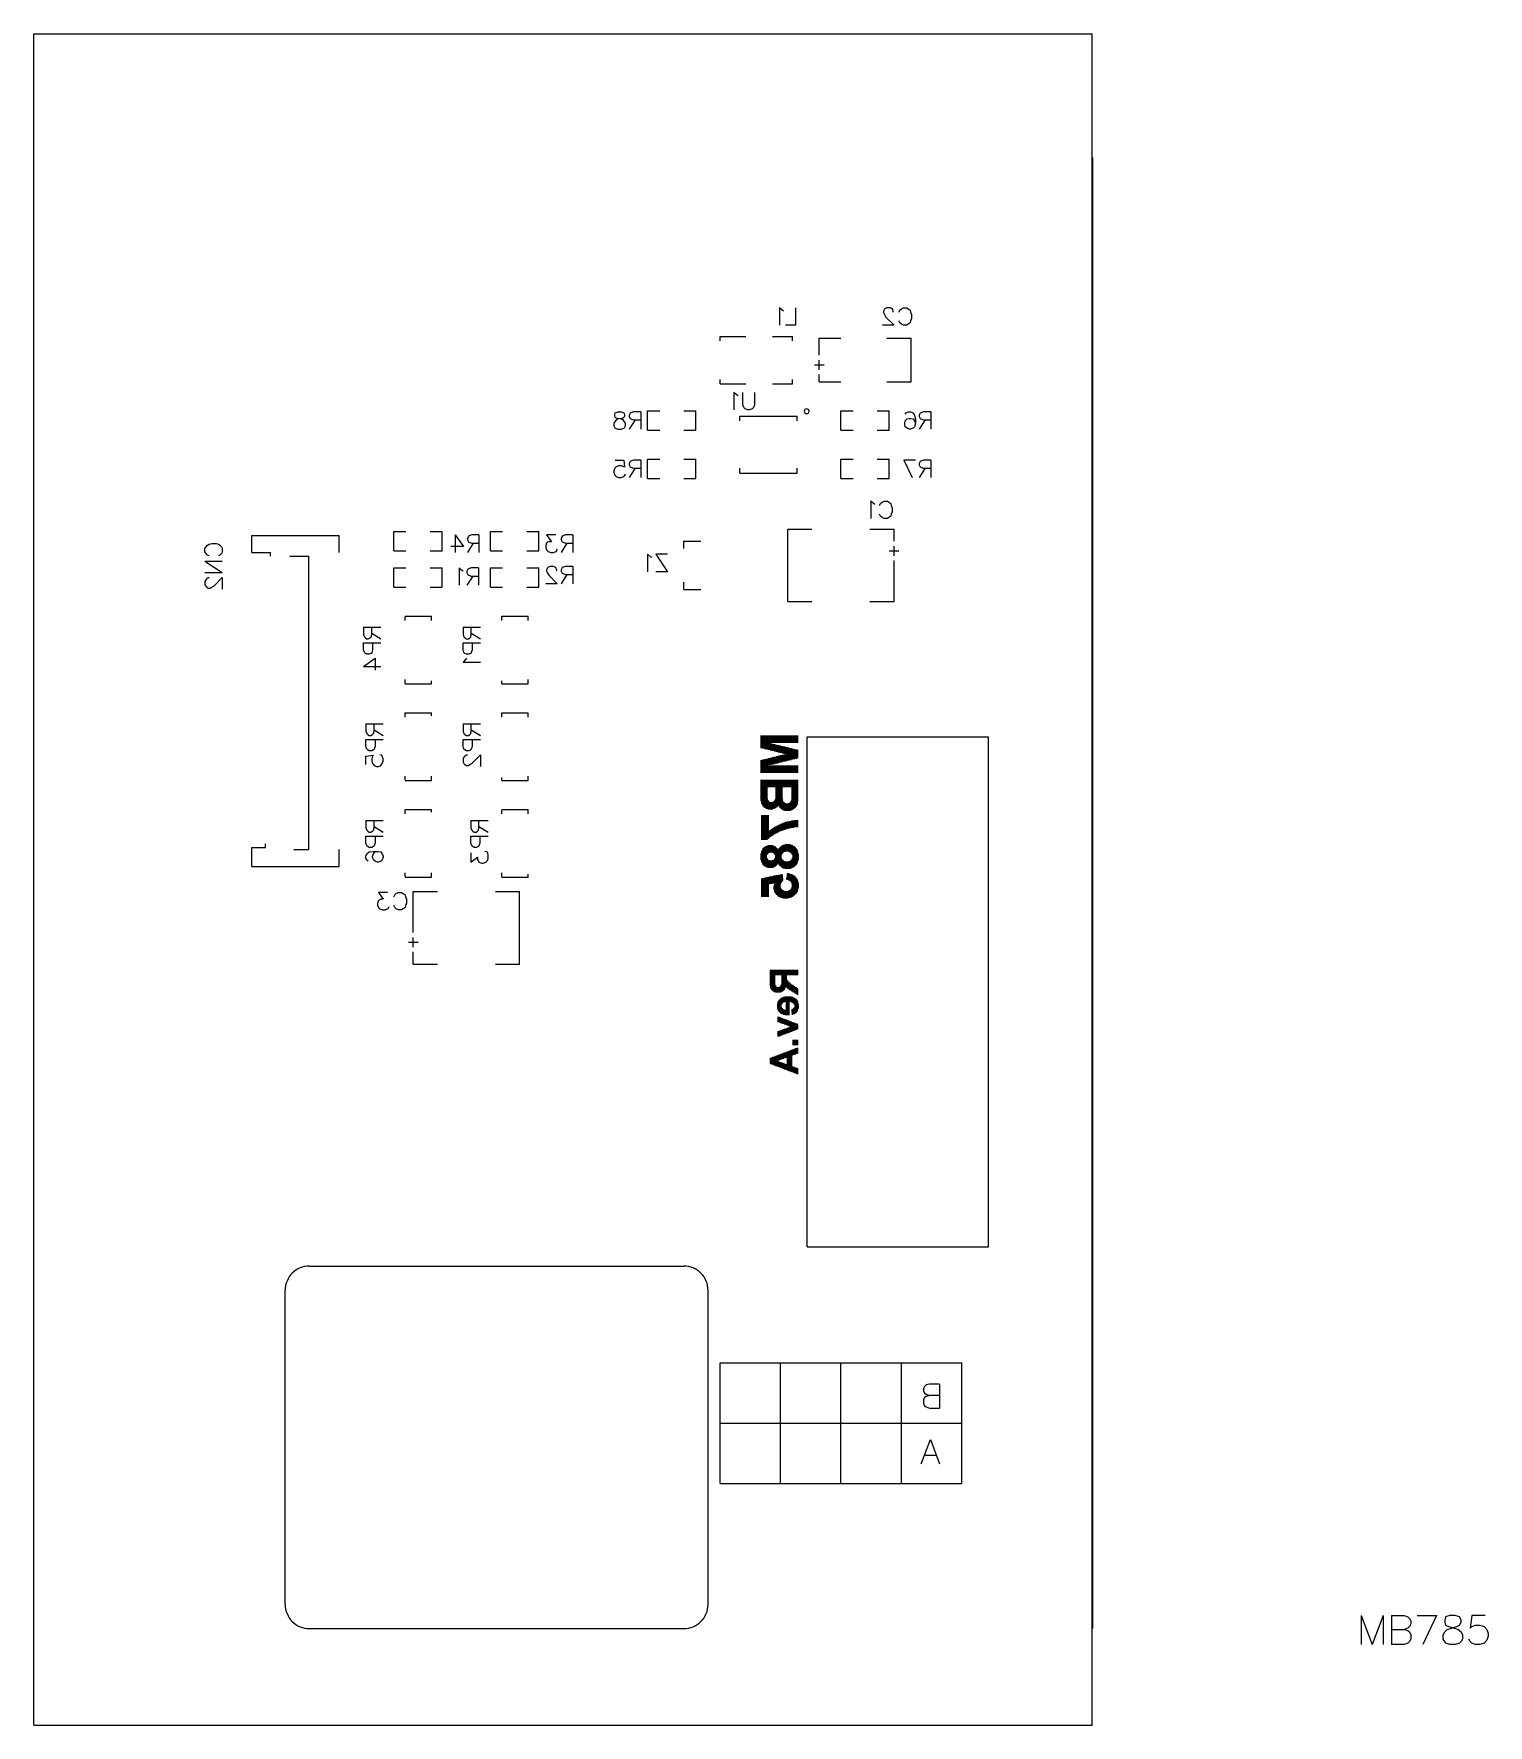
# Model space of a CAD drawing. Extents: x -5.25 to -2.24, y -1.75 to 1.75.
import ezdxf

# ---------------------------------------------------------------- set-up
doc = ezdxf.new("R2010")
doc.units = 0
doc.layers.add('gbo', color=1, linetype='CONTINUOUS')
doc.layers.add('gm1', color=3, linetype='CONTINUOUS')

msp = doc.modelspace()

# ---------------------------------------------------------------- linework, layer by layer
at = {"layer": 'gbo', "color": 1}
for points in [[(-5.246, 1.748), (-3.056, 1.748)], [(-5.246, 1.748), (-3.056, 1.748)], [(-5.246, -1.752), (-5.246, 1.748)], [(-3.056, -1.752), (-3.056, 1.748)], [(-3.056, -1.752), (-3.056, 1.748)], [(-3.056, -1.752), (-3.056, 1.553)], [(-3.055, -1.552), (-3.055, 1.492)], [(-3.695, 1.174), (-3.698, 1.176), (-3.703, 1.181), (-3.703, 1.145)], [(-3.67, 1.181), (-3.67, 1.145), (-3.691, 1.145)], [(-3.468, 1.172), (-3.468, 1.174), (-3.469, 1.178), (-3.471, 1.179), (-3.474, 1.181), (-3.481, 1.181), (-3.485, 1.179), (-3.486, 1.178), (-3.488, 1.174), (-3.488, 1.171), (-3.486, 1.167), (-3.483, 1.162), (-3.466, 1.145), (-3.49, 1.145)], [(-3.456, 1.172), (-3.454, 1.176), (-3.451, 1.179), (-3.447, 1.181), (-3.44, 1.181), (-3.437, 1.179), (-3.433, 1.176), (-3.432, 1.172), (-3.43, 1.167), (-3.43, 1.159), (-3.432, 1.154), (-3.433, 1.15), (-3.437, 1.147), (-3.44, 1.145), (-3.447, 1.145), (-3.451, 1.147), (-3.454, 1.15), (-3.456, 1.154)], [(-3.826, 1.122), (-3.773, 1.122)], [(-3.826, 1.113), (-3.826, 1.122)], [(-3.718, 1.122), (-3.676, 1.122)], [(-3.676, 1.113), (-3.676, 1.122)], [(-3.621, 1.083), (-3.621, 1.118)], [(-3.621, 1.118), (-3.576, 1.118)], [(-3.481, 1.118), (-3.431, 1.118)], [(-3.431, 1.028), (-3.431, 1.118)], [(-3.631, 1.063), (-3.611, 1.063)], [(-3.621, 1.053), (-3.621, 1.073)], [(-3.826, 1.024), (-3.826, 1.033)], [(-3.826, 1.024), (-3.773, 1.024)], [(-3.718, 1.024), (-3.676, 1.024)], [(-3.676, 1.024), (-3.676, 1.033)], [(-3.621, 1.028), (-3.621, 1.043)], [(-3.621, 1.028), (-3.576, 1.028)], [(-3.481, 1.028), (-3.431, 1.028)], [(-3.789, 0.999), (-3.792, 1.001), (-3.798, 1.006), (-3.798, 0.97)], [(-3.755, 1.006), (-3.755, 0.98), (-3.757, 0.975), (-3.76, 0.972), (-3.765, 0.97), (-3.769, 0.97), (-3.774, 0.972), (-3.777, 0.975), (-3.779, 0.98), (-3.779, 1.006)], [(-4.031, 0.966), (-4.025, 0.964), (-4.024, 0.961), (-4.024, 0.957), (-4.025, 0.954), (-4.029, 0.952), (-4.036, 0.951), (-4.041, 0.949), (-4.044, 0.945), (-4.046, 0.942), (-4.046, 0.937), (-4.044, 0.933), (-4.043, 0.932), (-4.037, 0.93), (-4.031, 0.93), (-4.025, 0.932), (-4.024, 0.933), (-4.022, 0.937), (-4.022, 0.942), (-4.024, 0.945), (-4.027, 0.949), (-4.032, 0.951), (-4.039, 0.952), (-4.043, 0.954), (-4.044, 0.957), (-4.044, 0.961), (-4.043, 0.964), (-4.037, 0.966), (-4.031, 0.966)], [(-3.99, 0.966), (-4.005, 0.966), (-4.011, 0.964), (-4.012, 0.963), (-4.014, 0.959), (-4.014, 0.956), (-4.012, 0.952), (-4.011, 0.951), (-4.005, 0.949), (-3.99, 0.949)], [(-4.002, 0.949), (-4.014, 0.93)], [(-3.99, 0.966), (-3.99, 0.93)], [(-3.976, 0.968), (-3.951, 0.968)], [(-3.976, 0.928), (-3.976, 0.968)], [(-3.901, 0.928), (-3.876, 0.928), (-3.876, 0.968)], [(-3.901, 0.968), (-3.876, 0.968)], [(-3.785, 0.947), (-3.785, 0.957), (-3.667, 0.957)], [(-3.667, 0.947), (-3.667, 0.957)], [(-3.576, 0.968), (-3.551, 0.968)], [(-3.576, 0.928), (-3.576, 0.968)], [(-3.501, 0.928), (-3.476, 0.928), (-3.476, 0.968)], [(-3.501, 0.968), (-3.476, 0.968)], [(-3.443, 0.961), (-3.441, 0.964), (-3.436, 0.966), (-3.432, 0.966), (-3.427, 0.964), (-3.424, 0.959), (-3.422, 0.951), (-3.422, 0.942), (-3.424, 0.935), (-3.427, 0.932), (-3.432, 0.93), (-3.434, 0.93), (-3.439, 0.932), (-3.443, 0.935), (-3.444, 0.94), (-3.444, 0.942), (-3.443, 0.947), (-3.439, 0.951), (-3.434, 0.952), (-3.432, 0.952), (-3.427, 0.951), (-3.424, 0.947), (-3.422, 0.942)], [(-3.39, 0.966), (-3.405, 0.966), (-3.411, 0.964), (-3.412, 0.963), (-3.414, 0.959), (-3.414, 0.956), (-3.412, 0.952), (-3.411, 0.951), (-3.405, 0.949), (-3.39, 0.949)], [(-3.402, 0.949), (-3.414, 0.93)], [(-3.39, 0.966), (-3.39, 0.93)], [(-3.976, 0.928), (-3.951, 0.928)], [(-3.576, 0.928), (-3.551, 0.928)], [(-4.043, 0.866), (-4.025, 0.866), (-4.024, 0.851), (-4.025, 0.852), (-4.031, 0.854), (-4.036, 0.854), (-4.041, 0.852), (-4.044, 0.849), (-4.046, 0.844), (-4.046, 0.84), (-4.044, 0.835), (-4.041, 0.832), (-4.036, 0.83), (-4.031, 0.83), (-4.025, 0.832), (-4.024, 0.833), (-4.022, 0.837)], [(-3.99, 0.866), (-4.005, 0.866), (-4.011, 0.864), (-4.012, 0.863), (-4.014, 0.859), (-4.014, 0.856), (-4.012, 0.852), (-4.011, 0.851), (-4.005, 0.849), (-3.99, 0.849)], [(-4.002, 0.849), (-4.014, 0.83)], [(-3.99, 0.866), (-3.99, 0.83)], [(-3.976, 0.828), (-3.976, 0.868), (-3.951, 0.868)], [(-3.901, 0.868), (-3.876, 0.868)], [(-3.876, 0.828), (-3.876, 0.868)], [(-3.785, 0.839), (-3.785, 0.849)], [(-3.667, 0.839), (-3.667, 0.849)], [(-3.576, 0.868), (-3.551, 0.868)], [(-3.576, 0.828), (-3.576, 0.868)], [(-3.501, 0.828), (-3.476, 0.828), (-3.476, 0.868)], [(-3.501, 0.868), (-3.476, 0.868)], [(-3.446, 0.866), (-3.429, 0.83)], [(-3.422, 0.866), (-3.446, 0.866)], [(-3.39, 0.866), (-3.405, 0.866), (-3.411, 0.864), (-3.412, 0.863), (-3.414, 0.859), (-3.414, 0.856), (-3.412, 0.852), (-3.411, 0.851), (-3.405, 0.849), (-3.39, 0.849)], [(-3.402, 0.849), (-3.414, 0.83)], [(-3.39, 0.866), (-3.39, 0.83)], [(-3.976, 0.828), (-3.951, 0.828)], [(-3.901, 0.828), (-3.876, 0.828)], [(-3.785, 0.839), (-3.667, 0.839)], [(-3.576, 0.828), (-3.551, 0.828)], [(-3.506, 0.774), (-3.509, 0.776), (-3.514, 0.781), (-3.514, 0.745)], [(-3.496, 0.772), (-3.494, 0.776), (-3.491, 0.779), (-3.487, 0.781), (-3.48, 0.781), (-3.477, 0.779), (-3.473, 0.776), (-3.472, 0.772), (-3.47, 0.767), (-3.47, 0.759), (-3.472, 0.754), (-3.473, 0.75), (-3.477, 0.747), (-3.48, 0.745), (-3.487, 0.745), (-3.491, 0.747), (-3.494, 0.75), (-3.496, 0.754)], [(-4.795, 0.675), (-4.795, 0.71), (-4.614, 0.71)], [(-4.614, 0.675), (-4.614, 0.71)], [(-4.501, 0.718), (-4.476, 0.718)], [(-4.501, 0.678), (-4.501, 0.718)], [(-4.426, 0.678), (-4.401, 0.678), (-4.401, 0.718)], [(-4.426, 0.718), (-4.401, 0.718)], [(-4.374, 0.711), (-4.357, 0.687), (-4.383, 0.687)], [(-4.374, 0.711), (-4.374, 0.675)], [(-4.325, 0.711), (-4.34, 0.711), (-4.346, 0.709), (-4.347, 0.708), (-4.349, 0.704), (-4.349, 0.701), (-4.347, 0.697), (-4.346, 0.696), (-4.34, 0.694), (-4.325, 0.694)], [(-4.325, 0.711), (-4.325, 0.675)], [(-4.301, 0.678), (-4.301, 0.718), (-4.276, 0.718)], [(-4.226, 0.718), (-4.201, 0.718)], [(-4.201, 0.678), (-4.201, 0.718)], [(-4.166, 0.711), (-4.185, 0.711), (-4.175, 0.697), (-4.18, 0.697), (-4.183, 0.696), (-4.185, 0.694), (-4.187, 0.689), (-4.187, 0.685), (-4.185, 0.68), (-4.182, 0.677), (-4.176, 0.675), (-4.171, 0.675), (-4.166, 0.677), (-4.164, 0.678), (-4.163, 0.682)], [(-4.131, 0.711), (-4.146, 0.711), (-4.151, 0.709), (-4.153, 0.708), (-4.155, 0.704), (-4.155, 0.701), (-4.153, 0.697), (-4.151, 0.696), (-4.146, 0.694), (-4.131, 0.694)], [(-4.131, 0.711), (-4.131, 0.675)], [(-3.686, 0.723), (-3.636, 0.723)], [(-3.686, 0.573), (-3.686, 0.723)], [(-3.516, 0.723), (-3.466, 0.723)], [(-3.476, 0.723), (-3.466, 0.723)], [(-3.466, 0.698), (-3.466, 0.723)], [(-4.883, 0.668), (-4.887, 0.669), (-4.89, 0.673), (-4.892, 0.676), (-4.892, 0.683), (-4.89, 0.686), (-4.887, 0.69), (-4.883, 0.692), (-4.878, 0.693), (-4.869, 0.693), (-4.864, 0.692), (-4.861, 0.69), (-4.857, 0.686), (-4.856, 0.683), (-4.856, 0.676), (-4.857, 0.673), (-4.861, 0.669), (-4.864, 0.668)], [(-4.795, 0.675), (-4.756, 0.675)], [(-4.756, 0.667), (-4.756, 0.675)], [(-4.716, 0.667), (-4.677, 0.667)], [(-4.708, 0.06), (-4.677, 0.06), (-4.677, 0.068), (-4.677, 0.092), (-4.677, 0.667)], [(-4.501, 0.678), (-4.476, 0.678)], [(-4.337, 0.694), (-4.349, 0.675)], [(-4.301, 0.678), (-4.276, 0.678)], [(-4.226, 0.678), (-4.201, 0.678)], [(-4.143, 0.694), (-4.155, 0.675)], [(-3.967, 0.664), (-3.97, 0.666), (-3.976, 0.671), (-3.976, 0.635)], [(-3.959, 0.671), (-3.935, 0.635)], [(-3.935, 0.671), (-3.959, 0.671)], [(-3.901, 0.698), (-3.866, 0.698)], [(-3.901, 0.683), (-3.901, 0.698)], [(-3.476, 0.678), (-3.456, 0.678)], [(-3.466, 0.668), (-3.466, 0.688)], [(-4.892, 0.657), (-4.856, 0.657)], [(-4.892, 0.657), (-4.856, 0.633)], [(-4.892, 0.633), (-4.856, 0.633)], [(-4.501, 0.603), (-4.501, 0.643), (-4.476, 0.643)], [(-4.426, 0.643), (-4.401, 0.643)], [(-4.401, 0.603), (-4.401, 0.643)], [(-4.358, 0.636), (-4.361, 0.638), (-4.366, 0.643), (-4.366, 0.607)], [(-4.326, 0.643), (-4.341, 0.643), (-4.346, 0.641), (-4.348, 0.64), (-4.35, 0.636), (-4.35, 0.633), (-4.348, 0.629), (-4.346, 0.628), (-4.341, 0.626), (-4.326, 0.626)], [(-4.326, 0.643), (-4.326, 0.607)], [(-4.301, 0.643), (-4.276, 0.643)], [(-4.301, 0.603), (-4.301, 0.643)], [(-4.226, 0.603), (-4.201, 0.603), (-4.201, 0.643)], [(-4.226, 0.643), (-4.201, 0.643)], [(-4.164, 0.637), (-4.164, 0.639), (-4.166, 0.643), (-4.168, 0.644), (-4.171, 0.646), (-4.178, 0.646), (-4.182, 0.644), (-4.183, 0.643), (-4.185, 0.639), (-4.185, 0.636), (-4.183, 0.632), (-4.18, 0.627), (-4.163, 0.61), (-4.187, 0.61)], [(-4.131, 0.646), (-4.146, 0.646), (-4.151, 0.644), (-4.153, 0.643), (-4.155, 0.639), (-4.155, 0.636), (-4.153, 0.632), (-4.151, 0.631), (-4.146, 0.629), (-4.131, 0.629)], [(-4.131, 0.646), (-4.131, 0.61)], [(-3.935, 0.635), (-3.959, 0.635)], [(-3.466, 0.573), (-3.466, 0.658)], [(-4.883, 0.622), (-4.885, 0.622), (-4.888, 0.62), (-4.89, 0.618), (-4.892, 0.615), (-4.892, 0.608), (-4.89, 0.605), (-4.888, 0.603), (-4.885, 0.601), (-4.881, 0.601), (-4.878, 0.603), (-4.873, 0.606), (-4.856, 0.623), (-4.856, 0.599)], [(-4.501, 0.603), (-4.476, 0.603)], [(-4.426, 0.603), (-4.401, 0.603)], [(-4.338, 0.626), (-4.35, 0.607)], [(-4.301, 0.603), (-4.276, 0.603)], [(-4.143, 0.629), (-4.155, 0.61)], [(-3.901, 0.598), (-3.901, 0.613)], [(-3.901, 0.598), (-3.866, 0.598)], [(-3.686, 0.573), (-3.636, 0.573)], [(-3.516, 0.573), (-3.466, 0.573)], [(-4.478, 0.543), (-4.423, 0.543)], [(-4.478, 0.534), (-4.478, 0.542)], [(-4.423, 0.534), (-4.423, 0.543)], [(-4.278, 0.534), (-4.278, 0.543), (-4.223, 0.543)], [(-4.223, 0.534), (-4.223, 0.542)], [(-4.564, 0.52), (-4.528, 0.52)], [(-4.564, 0.52), (-4.564, 0.505), (-4.562, 0.5), (-4.56, 0.498), (-4.557, 0.496), (-4.554, 0.496), (-4.55, 0.498), (-4.548, 0.5), (-4.547, 0.505), (-4.547, 0.52)], [(-4.547, 0.508), (-4.528, 0.496)], [(-4.358, 0.52), (-4.322, 0.52)], [(-4.358, 0.52), (-4.358, 0.505), (-4.356, 0.5), (-4.354, 0.498), (-4.351, 0.496), (-4.347, 0.496), (-4.344, 0.498), (-4.342, 0.5), (-4.341, 0.505), (-4.341, 0.52)], [(-4.341, 0.508), (-4.322, 0.496)], [(-4.545, 0.488), (-4.545, 0.473), (-4.547, 0.468), (-4.548, 0.466), (-4.552, 0.464), (-4.557, 0.464), (-4.56, 0.466), (-4.562, 0.468), (-4.564, 0.473), (-4.564, 0.488), (-4.528, 0.488)], [(-4.564, 0.439), (-4.54, 0.456), (-4.54, 0.431)], [(-4.339, 0.488), (-4.339, 0.473), (-4.341, 0.468), (-4.342, 0.466), (-4.346, 0.464), (-4.351, 0.464), (-4.354, 0.466), (-4.356, 0.468), (-4.358, 0.473), (-4.358, 0.488), (-4.322, 0.488)], [(-4.351, 0.456), (-4.353, 0.453), (-4.358, 0.448), (-4.322, 0.448)], [(-4.564, 0.439), (-4.528, 0.439)], [(-4.478, 0.403), (-4.478, 0.412)], [(-4.478, 0.403), (-4.423, 0.403), (-4.423, 0.409)], [(-4.278, 0.403), (-4.278, 0.409)], [(-4.278, 0.403), (-4.223, 0.403)], [(-4.223, 0.403), (-4.223, 0.412)], [(-4.559, 0.32), (-4.523, 0.32)], [(-4.559, 0.32), (-4.559, 0.305), (-4.557, 0.3), (-4.555, 0.298), (-4.552, 0.296), (-4.549, 0.296), (-4.545, 0.298), (-4.543, 0.3), (-4.542, 0.305), (-4.542, 0.32)], [(-4.478, 0.334), (-4.478, 0.343), (-4.423, 0.343)], [(-4.423, 0.337), (-4.423, 0.343)], [(-4.358, 0.32), (-4.322, 0.32)], [(-4.358, 0.32), (-4.358, 0.305), (-4.356, 0.3), (-4.354, 0.298), (-4.351, 0.296), (-4.347, 0.296), (-4.344, 0.298), (-4.342, 0.3), (-4.341, 0.305), (-4.341, 0.32)], [(-4.278, 0.343), (-4.223, 0.343)], [(-4.278, 0.334), (-4.278, 0.343)], [(-4.223, 0.334), (-4.223, 0.342)], [(-4.54, 0.288), (-4.54, 0.273), (-4.542, 0.268), (-4.543, 0.266), (-4.547, 0.264), (-4.552, 0.264), (-4.555, 0.266), (-4.557, 0.268), (-4.559, 0.273), (-4.559, 0.288), (-4.523, 0.288)], [(-4.542, 0.308), (-4.523, 0.296)], [(-4.339, 0.288), (-4.339, 0.273), (-4.341, 0.268), (-4.342, 0.266), (-4.346, 0.264), (-4.351, 0.264), (-4.354, 0.266), (-4.356, 0.268), (-4.358, 0.273), (-4.358, 0.288), (-4.322, 0.288)], [(-4.341, 0.308), (-4.322, 0.296)], [(-3.741, 0.27), (-3.741, 0.296)], [(-3.74, 0.27), (-3.74, 0.296)], [(-3.739, 0.27), (-3.739, 0.296)], [(-3.738, 0.27), (-3.738, 0.296)], [(-3.737, 0.269), (-3.737, 0.296)], [(-3.736, 0.269), (-3.736, 0.296)], [(-3.735, 0.269), (-3.735, 0.296)], [(-3.734, 0.269), (-3.734, 0.296)], [(-3.733, 0.268), (-3.733, 0.296)], [(-3.732, 0.268), (-3.732, 0.296)], [(-3.731, 0.268), (-3.731, 0.296)], [(-3.73, 0.268), (-3.73, 0.296)], [(-3.729, 0.267), (-3.729, 0.296)], [(-3.728, 0.267), (-3.728, 0.296)], [(-3.727, 0.267), (-3.727, 0.296)], [(-3.726, 0.267), (-3.726, 0.296)], [(-3.725, 0.281), (-3.725, 0.296)], [(-3.725, 0.266), (-3.725, 0.28)], [(-3.724, 0.281), (-3.724, 0.296)], [(-3.724, 0.266), (-3.724, 0.28)], [(-3.723, 0.281), (-3.723, 0.296)], [(-3.723, 0.266), (-3.723, 0.28)], [(-3.722, 0.281), (-3.722, 0.296)], [(-3.722, 0.266), (-3.722, 0.28)], [(-3.721, 0.281), (-3.721, 0.296)], [(-3.721, 0.265), (-3.721, 0.28)], [(-3.72, 0.281), (-3.72, 0.296)], [(-3.719, 0.281), (-3.719, 0.296)], [(-3.718, 0.281), (-3.718, 0.296)], [(-3.717, 0.281), (-3.717, 0.296)], [(-3.716, 0.281), (-3.716, 0.296)], [(-3.715, 0.281), (-3.715, 0.296)], [(-3.714, 0.281), (-3.714, 0.296)], [(-3.713, 0.281), (-3.713, 0.296)], [(-3.712, 0.281), (-3.712, 0.296)], [(-3.711, 0.281), (-3.711, 0.296)], [(-3.71, 0.281), (-3.71, 0.296)], [(-3.709, 0.281), (-3.709, 0.296)], [(-3.708, 0.281), (-3.708, 0.296)], [(-3.707, 0.281), (-3.707, 0.296)], [(-3.706, 0.281), (-3.706, 0.296)], [(-3.705, 0.281), (-3.705, 0.296)], [(-3.704, 0.281), (-3.704, 0.296)], [(-3.703, 0.281), (-3.703, 0.296)], [(-3.702, 0.281), (-3.702, 0.296)], [(-3.701, 0.281), (-3.701, 0.296)], [(-3.7, 0.281), (-3.7, 0.296)], [(-3.699, 0.281), (-3.699, 0.296)], [(-3.698, 0.281), (-3.698, 0.296)], [(-3.697, 0.281), (-3.697, 0.296)], [(-3.696, 0.281), (-3.696, 0.296)], [(-3.695, 0.281), (-3.695, 0.296)], [(-3.694, 0.281), (-3.694, 0.296)], [(-3.693, 0.281), (-3.693, 0.296)], [(-3.692, 0.281), (-3.692, 0.296)], [(-3.691, 0.281), (-3.691, 0.296)], [(-3.69, 0.281), (-3.69, 0.296)], [(-3.689, 0.281), (-3.689, 0.296)], [(-3.688, 0.281), (-3.688, 0.296)], [(-3.687, 0.281), (-3.687, 0.296)], [(-3.686, 0.281), (-3.686, 0.296)], [(-3.685, 0.281), (-3.685, 0.296)], [(-3.684, 0.281), (-3.684, 0.296)], [(-3.683, 0.281), (-3.683, 0.296)], [(-3.682, 0.281), (-3.682, 0.296)], [(-3.681, 0.281), (-3.681, 0.296)], [(-3.68, 0.281), (-3.68, 0.296)], [(-3.679, 0.281), (-3.679, 0.296)], [(-3.678, 0.281), (-3.678, 0.296)], [(-3.677, 0.281), (-3.677, 0.296)], [(-3.676, 0.281), (-3.676, 0.296)], [(-3.675, 0.281), (-3.675, 0.296)], [(-3.674, 0.281), (-3.674, 0.296)], [(-3.673, 0.281), (-3.673, 0.296)], [(-3.672, 0.281), (-3.672, 0.296)], [(-3.671, 0.281), (-3.671, 0.296)], [(-3.67, 0.281), (-3.67, 0.296)], [(-3.669, 0.281), (-3.669, 0.296)], [(-3.668, 0.281), (-3.668, 0.296)], [(-3.667, 0.281), (-3.667, 0.296)], [(-3.666, 0.281), (-3.666, 0.296)], [(-3.665, 0.281), (-3.665, 0.296)], [(-3.646, 0.293), (-3.271, 0.293)], [(-3.646, -0.762), (-3.646, 0.293)], [(-3.271, -0.762), (-3.271, 0.293)], [(-4.559, 0.236), (-4.559, 0.253), (-4.543, 0.255), (-4.545, 0.253), (-4.547, 0.248), (-4.547, 0.243), (-4.545, 0.238), (-4.542, 0.234), (-4.537, 0.232), (-4.533, 0.232), (-4.528, 0.234), (-4.525, 0.238), (-4.523, 0.243), (-4.523, 0.248), (-4.525, 0.253), (-4.526, 0.255), (-4.53, 0.256)], [(-4.349, 0.255), (-4.351, 0.255), (-4.354, 0.253), (-4.356, 0.251), (-4.358, 0.248), (-4.358, 0.241), (-4.356, 0.238), (-4.354, 0.236), (-4.351, 0.234), (-4.347, 0.234), (-4.344, 0.236), (-4.339, 0.239), (-4.322, 0.256), (-4.322, 0.232)], [(-3.737, 0.219), (-3.737, 0.246)], [(-3.736, 0.219), (-3.736, 0.246)], [(-3.735, 0.219), (-3.735, 0.246)], [(-3.734, 0.219), (-3.734, 0.246)], [(-3.733, 0.219), (-3.733, 0.247)], [(-3.732, 0.219), (-3.732, 0.247)], [(-3.731, 0.219), (-3.731, 0.247)], [(-3.73, 0.219), (-3.73, 0.247)], [(-3.729, 0.219), (-3.729, 0.248)], [(-3.728, 0.219), (-3.728, 0.248)], [(-3.727, 0.219), (-3.727, 0.248)], [(-3.726, 0.219), (-3.726, 0.248)], [(-3.725, 0.235), (-3.725, 0.249)], [(-3.724, 0.235), (-3.724, 0.249)], [(-3.723, 0.235), (-3.723, 0.249)], [(-3.722, 0.235), (-3.722, 0.249)], [(-3.721, 0.235), (-3.721, 0.25)], [(-3.72, 0.265), (-3.72, 0.279)], [(-3.72, 0.236), (-3.72, 0.25)], [(-3.719, 0.265), (-3.719, 0.279)], [(-3.719, 0.236), (-3.719, 0.25)], [(-3.718, 0.265), (-3.718, 0.279)], [(-3.718, 0.236), (-3.718, 0.25)], [(-3.717, 0.264), (-3.717, 0.279)], [(-3.717, 0.236), (-3.717, 0.251)], [(-3.716, 0.264), (-3.716, 0.278)], [(-3.716, 0.237), (-3.716, 0.251)], [(-3.715, 0.264), (-3.715, 0.278)], [(-3.715, 0.237), (-3.715, 0.251)], [(-3.714, 0.264), (-3.714, 0.278)], [(-3.714, 0.237), (-3.714, 0.251)], [(-3.713, 0.263), (-3.713, 0.278)], [(-3.713, 0.237), (-3.713, 0.252)], [(-3.712, 0.263), (-3.712, 0.277)], [(-3.712, 0.238), (-3.712, 0.252)], [(-3.711, 0.263), (-3.711, 0.277)], [(-3.711, 0.238), (-3.711, 0.252)], [(-3.71, 0.263), (-3.71, 0.277)], [(-3.71, 0.238), (-3.71, 0.252)], [(-3.709, 0.262), (-3.709, 0.277)], [(-3.709, 0.238), (-3.709, 0.253)], [(-3.708, 0.262), (-3.708, 0.276)], [(-3.708, 0.239), (-3.708, 0.253)], [(-3.707, 0.262), (-3.707, 0.276)], [(-3.707, 0.239), (-3.707, 0.253)], [(-3.706, 0.262), (-3.706, 0.276)], [(-3.706, 0.239), (-3.706, 0.253)], [(-3.705, 0.261), (-3.705, 0.276)], [(-3.705, 0.239), (-3.705, 0.254)], [(-3.704, 0.261), (-3.704, 0.275)], [(-3.704, 0.24), (-3.704, 0.254)], [(-3.703, 0.261), (-3.703, 0.275)], [(-3.703, 0.24), (-3.703, 0.254)], [(-3.702, 0.261), (-3.702, 0.275)], [(-3.702, 0.24), (-3.702, 0.254)], [(-3.701, 0.26), (-3.701, 0.275)], [(-3.701, 0.24), (-3.701, 0.255)], [(-3.7, 0.26), (-3.7, 0.274)], [(-3.7, 0.241), (-3.7, 0.255)], [(-3.699, 0.26), (-3.699, 0.274)], [(-3.699, 0.241), (-3.699, 0.255)], [(-3.698, 0.26), (-3.698, 0.274)], [(-3.698, 0.241), (-3.698, 0.255)], [(-3.697, 0.26), (-3.697, 0.274)], [(-3.697, 0.241), (-3.697, 0.255)], [(-3.696, 0.259), (-3.696, 0.273)], [(-3.696, 0.242), (-3.696, 0.256)], [(-3.695, 0.259), (-3.695, 0.273)], [(-3.695, 0.242), (-3.695, 0.256)], [(-3.694, 0.259), (-3.694, 0.273)], [(-3.694, 0.242), (-3.694, 0.256)], [(-3.693, 0.259), (-3.693, 0.273)], [(-3.693, 0.242), (-3.693, 0.256)], [(-3.692, 0.258), (-3.692, 0.273)], [(-3.692, 0.242), (-3.692, 0.257)], [(-3.691, 0.258), (-3.691, 0.272)], [(-3.691, 0.243), (-3.691, 0.257)], [(-3.69, 0.258), (-3.69, 0.272)], [(-3.69, 0.243), (-3.69, 0.257)], [(-3.689, 0.258), (-3.689, 0.272)], [(-3.689, 0.243), (-3.689, 0.257)], [(-3.688, 0.243), (-3.688, 0.272)], [(-3.687, 0.244), (-3.687, 0.271)], [(-3.686, 0.244), (-3.686, 0.271)], [(-3.685, 0.244), (-3.685, 0.271)], [(-3.684, 0.244), (-3.684, 0.271)], [(-3.683, 0.245), (-3.683, 0.27)], [(-3.682, 0.245), (-3.682, 0.27)], [(-3.681, 0.245), (-3.681, 0.27)], [(-3.68, 0.245), (-3.68, 0.27)], [(-3.679, 0.246), (-3.679, 0.269)], [(-3.678, 0.246), (-3.678, 0.269)], [(-3.677, 0.246), (-3.677, 0.269)], [(-3.676, 0.246), (-3.676, 0.269)], [(-3.675, 0.247), (-3.675, 0.268)], [(-3.674, 0.247), (-3.674, 0.268)], [(-3.673, 0.247), (-3.673, 0.268)], [(-3.672, 0.247), (-3.672, 0.268)], [(-3.671, 0.248), (-3.671, 0.267)], [(-3.67, 0.248), (-3.67, 0.267)], [(-3.669, 0.248), (-3.669, 0.267)], [(-3.668, 0.248), (-3.668, 0.267)], [(-3.667, 0.249), (-3.667, 0.266)], [(-3.666, 0.249), (-3.666, 0.266)], [(-3.665, 0.249), (-3.665, 0.266)], [(-4.478, 0.204), (-4.478, 0.212)], [(-4.423, 0.203), (-4.423, 0.212)], [(-4.278, 0.203), (-4.223, 0.203), (-4.223, 0.212)], [(-3.741, 0.219), (-3.741, 0.245)], [(-3.74, 0.219), (-3.74, 0.245)], [(-3.739, 0.219), (-3.739, 0.245)], [(-3.738, 0.219), (-3.738, 0.245)], [(-3.725, 0.219), (-3.725, 0.234)], [(-3.724, 0.219), (-3.724, 0.234)], [(-3.723, 0.219), (-3.723, 0.234)], [(-3.722, 0.219), (-3.722, 0.234)], [(-3.721, 0.219), (-3.721, 0.234)], [(-3.72, 0.219), (-3.72, 0.234)], [(-3.719, 0.219), (-3.719, 0.234)], [(-3.718, 0.219), (-3.718, 0.234)], [(-3.717, 0.219), (-3.717, 0.234)], [(-3.716, 0.219), (-3.716, 0.234)], [(-3.715, 0.219), (-3.715, 0.234)], [(-3.714, 0.219), (-3.714, 0.234)], [(-3.713, 0.219), (-3.713, 0.234)], [(-3.712, 0.219), (-3.712, 0.234)], [(-3.711, 0.219), (-3.711, 0.234)], [(-3.71, 0.219), (-3.71, 0.234)], [(-3.709, 0.219), (-3.709, 0.234)], [(-3.708, 0.219), (-3.708, 0.234)], [(-3.707, 0.219), (-3.707, 0.234)], [(-3.706, 0.219), (-3.706, 0.234)], [(-3.705, 0.219), (-3.705, 0.234)], [(-3.704, 0.219), (-3.704, 0.234)], [(-3.703, 0.219), (-3.703, 0.234)], [(-3.702, 0.219), (-3.702, 0.234)], [(-3.701, 0.219), (-3.701, 0.234)], [(-3.7, 0.219), (-3.7, 0.234)], [(-3.699, 0.219), (-3.699, 0.234)], [(-3.698, 0.219), (-3.698, 0.234)], [(-3.697, 0.219), (-3.697, 0.234)], [(-3.696, 0.219), (-3.696, 0.234)], [(-3.695, 0.219), (-3.695, 0.234)], [(-3.694, 0.219), (-3.694, 0.234)], [(-3.693, 0.219), (-3.693, 0.234)], [(-3.692, 0.219), (-3.692, 0.234)], [(-3.691, 0.219), (-3.691, 0.234)], [(-3.69, 0.219), (-3.69, 0.234)], [(-3.689, 0.219), (-3.689, 0.234)], [(-3.688, 0.219), (-3.688, 0.234)], [(-3.687, 0.219), (-3.687, 0.234)], [(-3.686, 0.219), (-3.686, 0.234)], [(-3.685, 0.219), (-3.685, 0.234)], [(-3.684, 0.219), (-3.684, 0.234)], [(-3.683, 0.219), (-3.683, 0.234)], [(-3.682, 0.219), (-3.682, 0.234)], [(-3.681, 0.219), (-3.681, 0.234)], [(-3.68, 0.219), (-3.68, 0.234)], [(-3.679, 0.219), (-3.679, 0.234)], [(-3.678, 0.219), (-3.678, 0.234)], [(-3.677, 0.219), (-3.677, 0.234)], [(-3.676, 0.219), (-3.676, 0.234)], [(-3.675, 0.219), (-3.675, 0.234)], [(-3.674, 0.219), (-3.674, 0.234)], [(-3.673, 0.219), (-3.673, 0.234)], [(-3.672, 0.219), (-3.672, 0.234)], [(-3.671, 0.219), (-3.671, 0.234)], [(-3.67, 0.219), (-3.67, 0.234)], [(-3.669, 0.219), (-3.669, 0.234)], [(-3.668, 0.219), (-3.668, 0.234)], [(-3.667, 0.219), (-3.667, 0.234)], [(-3.666, 0.219), (-3.666, 0.234)], [(-3.665, 0.219), (-3.665, 0.234)], [(-4.478, 0.203), (-4.423, 0.203)], [(-4.278, 0.203), (-4.278, 0.209)], [(-3.741, 0.161), (-3.741, 0.204)], [(-3.74, 0.156), (-3.74, 0.204)], [(-3.739, 0.154), (-3.739, 0.204)], [(-3.738, 0.152), (-3.738, 0.204)], [(-3.737, 0.151), (-3.737, 0.204)], [(-3.736, 0.149), (-3.736, 0.204)], [(-3.735, 0.148), (-3.735, 0.204)], [(-3.734, 0.147), (-3.734, 0.204)], [(-3.733, 0.147), (-3.733, 0.204)], [(-3.732, 0.146), (-3.732, 0.204)], [(-3.731, 0.145), (-3.731, 0.204)], [(-3.73, 0.145), (-3.73, 0.204)], [(-3.729, 0.144), (-3.729, 0.204)], [(-3.728, 0.189), (-3.728, 0.204)], [(-3.727, 0.189), (-3.727, 0.204)], [(-3.726, 0.189), (-3.726, 0.204)], [(-3.725, 0.189), (-3.725, 0.204)], [(-3.724, 0.189), (-3.724, 0.204)], [(-3.723, 0.189), (-3.723, 0.204)], [(-3.722, 0.189), (-3.722, 0.204)], [(-3.721, 0.189), (-3.721, 0.204)], [(-3.72, 0.189), (-3.72, 0.204)], [(-3.719, 0.189), (-3.719, 0.204)], [(-3.718, 0.189), (-3.718, 0.204)], [(-3.717, 0.189), (-3.717, 0.204)], [(-3.716, 0.189), (-3.716, 0.204)], [(-3.715, 0.189), (-3.715, 0.204)], [(-3.714, 0.189), (-3.714, 0.204)], [(-3.713, 0.189), (-3.713, 0.204)], [(-3.712, 0.189), (-3.712, 0.204)], [(-3.711, 0.189), (-3.711, 0.204)], [(-3.71, 0.147), (-3.71, 0.204)], [(-3.709, 0.148), (-3.709, 0.204)], [(-3.708, 0.149), (-3.708, 0.204)], [(-3.707, 0.15), (-3.707, 0.204)], [(-3.706, 0.152), (-3.706, 0.204)], [(-3.705, 0.153), (-3.705, 0.204)], [(-3.704, 0.151), (-3.704, 0.204)], [(-3.703, 0.149), (-3.703, 0.204)], [(-3.702, 0.147), (-3.702, 0.204)], [(-3.701, 0.146), (-3.701, 0.204)], [(-3.7, 0.145), (-3.7, 0.204)], [(-3.699, 0.144), (-3.699, 0.204)], [(-3.698, 0.143), (-3.698, 0.204)], [(-3.697, 0.189), (-3.697, 0.204)], [(-3.696, 0.189), (-3.696, 0.204)], [(-3.695, 0.189), (-3.695, 0.204)], [(-3.694, 0.189), (-3.694, 0.204)], [(-3.693, 0.189), (-3.693, 0.204)], [(-3.692, 0.189), (-3.692, 0.204)], [(-3.691, 0.189), (-3.691, 0.204)], [(-3.69, 0.189), (-3.69, 0.204)], [(-3.689, 0.189), (-3.689, 0.204)], [(-3.688, 0.189), (-3.688, 0.204)], [(-3.687, 0.189), (-3.687, 0.204)], [(-3.686, 0.189), (-3.686, 0.204)], [(-3.685, 0.189), (-3.685, 0.204)], [(-3.684, 0.189), (-3.684, 0.204)], [(-3.683, 0.189), (-3.683, 0.204)], [(-3.682, 0.189), (-3.682, 0.204)], [(-3.681, 0.189), (-3.681, 0.204)], [(-3.68, 0.189), (-3.68, 0.204)], [(-3.679, 0.189), (-3.679, 0.204)], [(-3.678, 0.189), (-3.678, 0.204)], [(-3.677, 0.142), (-3.677, 0.204)], [(-3.676, 0.143), (-3.676, 0.204)], [(-3.675, 0.143), (-3.675, 0.204)], [(-3.674, 0.144), (-3.674, 0.204)], [(-3.673, 0.145), (-3.673, 0.204)], [(-3.672, 0.145), (-3.672, 0.204)], [(-3.671, 0.146), (-3.671, 0.204)], [(-3.67, 0.147), (-3.67, 0.204)], [(-3.669, 0.149), (-3.669, 0.204)], [(-3.668, 0.15), (-3.668, 0.204)], [(-3.667, 0.152), (-3.667, 0.204)], [(-3.666, 0.154), (-3.666, 0.204)], [(-3.665, 0.16), (-3.665, 0.204)], [(-4.478, 0.134), (-4.478, 0.143), (-4.423, 0.143)], [(-4.423, 0.137), (-4.423, 0.143)], [(-4.278, 0.143), (-4.223, 0.143)], [(-4.278, 0.134), (-4.278, 0.142)], [(-4.223, 0.134), (-4.223, 0.143)], [(-3.728, 0.144), (-3.728, 0.165)], [(-3.727, 0.144), (-3.727, 0.162)], [(-3.726, 0.143), (-3.726, 0.161)], [(-3.725, 0.143), (-3.725, 0.16)], [(-3.724, 0.143), (-3.724, 0.159)], [(-3.723, 0.143), (-3.723, 0.159)], [(-3.722, 0.143), (-3.722, 0.158)], [(-3.721, 0.143), (-3.721, 0.158)], [(-3.72, 0.143), (-3.72, 0.158)], [(-3.719, 0.143), (-3.719, 0.158)], [(-3.718, 0.143), (-3.718, 0.158)], [(-3.717, 0.144), (-3.717, 0.158)], [(-3.716, 0.144), (-3.716, 0.159)], [(-3.715, 0.144), (-3.715, 0.159)], [(-3.714, 0.145), (-3.714, 0.16)], [(-3.713, 0.145), (-3.713, 0.161)], [(-3.712, 0.146), (-3.712, 0.163)], [(-3.711, 0.146), (-3.711, 0.165)], [(-3.697, 0.143), (-3.697, 0.165)], [(-3.696, 0.142), (-3.696, 0.161)], [(-3.695, 0.142), (-3.695, 0.159)], [(-3.694, 0.141), (-3.694, 0.158)], [(-3.693, 0.141), (-3.693, 0.157)], [(-3.692, 0.141), (-3.692, 0.156)], [(-3.691, 0.14), (-3.691, 0.156)], [(-3.69, 0.14), (-3.69, 0.155)], [(-3.689, 0.14), (-3.689, 0.155)], [(-3.688, 0.14), (-3.688, 0.155)], [(-3.687, 0.14), (-3.687, 0.155)], [(-3.686, 0.14), (-3.686, 0.155)], [(-3.685, 0.14), (-3.685, 0.155)], [(-3.684, 0.14), (-3.684, 0.155)], [(-3.683, 0.14), (-3.683, 0.156)], [(-3.682, 0.14), (-3.682, 0.156)], [(-3.681, 0.141), (-3.681, 0.157)], [(-3.68, 0.141), (-3.68, 0.158)], [(-3.679, 0.141), (-3.679, 0.16)], [(-3.678, 0.142), (-3.678, 0.163)], [(-4.559, 0.12), (-4.523, 0.12)], [(-4.559, 0.12), (-4.559, 0.105), (-4.557, 0.1), (-4.555, 0.098), (-4.552, 0.096), (-4.549, 0.096), (-4.545, 0.098), (-4.543, 0.1), (-4.542, 0.105), (-4.542, 0.12)], [(-4.542, 0.108), (-4.523, 0.096)], [(-4.342, 0.12), (-4.306, 0.12)], [(-4.342, 0.12), (-4.342, 0.105), (-4.34, 0.1), (-4.338, 0.098), (-4.335, 0.096), (-4.331, 0.096), (-4.328, 0.098), (-4.326, 0.1), (-4.325, 0.105), (-4.325, 0.12)], [(-4.325, 0.108), (-4.306, 0.096)], [(-3.74, 0.08), (-3.74, 0.131)], [(-3.739, 0.08), (-3.739, 0.131)], [(-3.738, 0.08), (-3.738, 0.131)], [(-3.737, 0.08), (-3.737, 0.131)], [(-3.736, 0.08), (-3.736, 0.131)], [(-3.735, 0.08), (-3.735, 0.131)], [(-3.734, 0.08), (-3.734, 0.131)], [(-3.733, 0.08), (-3.733, 0.131)], [(-3.732, 0.08), (-3.732, 0.131)], [(-3.731, 0.08), (-3.731, 0.131)], [(-3.73, 0.08), (-3.73, 0.131)], [(-3.729, 0.081), (-3.729, 0.131)], [(-3.728, 0.081), (-3.728, 0.131)], [(-3.727, 0.082), (-3.727, 0.131)], [(-3.726, 0.083), (-3.726, 0.131)], [(-3.713, 0.092), (-3.713, 0.106)], [(-3.712, 0.093), (-3.712, 0.107)], [(-3.711, 0.093), (-3.711, 0.107)], [(-3.71, 0.094), (-3.71, 0.108)], [(-3.709, 0.094), (-3.709, 0.108)], [(-3.708, 0.095), (-3.708, 0.109)], [(-3.707, 0.095), (-3.707, 0.109)], [(-3.706, 0.096), (-3.706, 0.11)], [(-3.705, 0.096), (-3.705, 0.11)], [(-3.704, 0.097), (-3.704, 0.111)], [(-3.703, 0.097), (-3.703, 0.111)], [(-3.702, 0.098), (-3.702, 0.112)], [(-3.701, 0.098), (-3.701, 0.112)], [(-3.7, 0.099), (-3.7, 0.113)], [(-3.699, 0.099), (-3.699, 0.113)], [(-3.698, 0.099), (-3.698, 0.114)], [(-3.697, 0.1), (-3.697, 0.114)], [(-3.696, 0.1), (-3.696, 0.114)], [(-3.695, 0.1), (-3.695, 0.115)], [(-3.694, 0.101), (-3.694, 0.115)], [(-3.693, 0.101), (-3.693, 0.115)], [(-3.692, 0.101), (-3.692, 0.116)], [(-3.691, 0.102), (-3.691, 0.116)], [(-3.69, 0.102), (-3.69, 0.117)], [(-3.689, 0.102), (-3.689, 0.117)], [(-3.688, 0.103), (-3.688, 0.117)], [(-3.687, 0.103), (-3.687, 0.117)], [(-3.686, 0.103), (-3.686, 0.118)], [(-3.685, 0.103), (-3.685, 0.118)], [(-3.684, 0.104), (-3.684, 0.118)], [(-3.683, 0.104), (-3.683, 0.118)], [(-3.682, 0.104), (-3.682, 0.119)], [(-3.681, 0.104), (-3.681, 0.119)], [(-3.68, 0.104), (-3.68, 0.119)], [(-3.679, 0.105), (-3.679, 0.119)], [(-3.678, 0.105), (-3.678, 0.12)], [(-3.677, 0.105), (-3.677, 0.12)], [(-3.676, 0.105), (-3.676, 0.12)], [(-3.675, 0.105), (-3.675, 0.12)], [(-3.674, 0.105), (-3.674, 0.12)], [(-3.673, 0.106), (-3.673, 0.12)], [(-3.672, 0.106), (-3.672, 0.12)], [(-3.671, 0.106), (-3.671, 0.121)], [(-3.67, 0.106), (-3.67, 0.121)], [(-3.669, 0.106), (-3.669, 0.121)], [(-3.668, 0.106), (-3.668, 0.121)], [(-3.667, 0.106), (-3.667, 0.121)], [(-3.666, 0.106), (-3.666, 0.121)], [(-3.665, 0.106), (-3.665, 0.121)], [(-4.767, 0.064), (-4.767, 0.072)], [(-4.54, 0.088), (-4.54, 0.073), (-4.542, 0.068), (-4.543, 0.066), (-4.547, 0.064), (-4.552, 0.064), (-4.555, 0.066), (-4.557, 0.068), (-4.559, 0.073), (-4.559, 0.088), (-4.523, 0.088)], [(-4.323, 0.088), (-4.323, 0.073), (-4.325, 0.068), (-4.326, 0.066), (-4.33, 0.064), (-4.335, 0.064), (-4.338, 0.066), (-4.34, 0.068), (-4.342, 0.073), (-4.342, 0.088), (-4.306, 0.088)], [(-3.725, 0.084), (-3.725, 0.097)], [(-3.724, 0.085), (-3.724, 0.098)], [(-3.723, 0.086), (-3.723, 0.099)], [(-3.722, 0.086), (-3.722, 0.1)], [(-3.721, 0.087), (-3.721, 0.101)], [(-3.72, 0.088), (-3.72, 0.101)], [(-3.719, 0.088), (-3.719, 0.102)], [(-3.718, 0.089), (-3.718, 0.103)], [(-3.717, 0.09), (-3.717, 0.103)], [(-3.716, 0.09), (-3.716, 0.104)], [(-3.715, 0.091), (-3.715, 0.105)], [(-3.714, 0.092), (-3.714, 0.105)], [(-3.694, 0.055), (-3.694, 0.07)], [(-3.693, 0.055), (-3.693, 0.07)], [(-3.692, 0.055), (-3.692, 0.07)], [(-3.691, 0.056), (-3.691, 0.071)], [(-3.69, 0.056), (-3.69, 0.071)], [(-3.689, 0.056), (-3.689, 0.071)], [(-3.688, 0.056), (-3.688, 0.071)], [(-3.687, 0.056), (-3.687, 0.071)], [(-3.686, 0.056), (-3.686, 0.071)], [(-3.685, 0.056), (-3.685, 0.071)], [(-3.684, 0.056), (-3.684, 0.071)], [(-3.683, 0.055), (-3.683, 0.071)], [(-3.682, 0.055), (-3.682, 0.071)], [(-3.681, 0.054), (-3.681, 0.07)], [(-3.68, 0.054), (-3.68, 0.07)], [(-3.679, 0.053), (-3.679, 0.07)], [(-3.678, 0.052), (-3.678, 0.07)], [(-4.795, 0.064), (-4.767, 0.064)], [(-4.795, 0.025), (-4.795, 0.064)], [(-4.795, 0.025), (-4.614, 0.025), (-4.614, 0.041), (-4.614, 0.06)], [(-4.554, 0.036), (-4.557, 0.038), (-4.559, 0.043), (-4.559, 0.046), (-4.557, 0.051), (-4.552, 0.055), (-4.543, 0.056), (-4.535, 0.056), (-4.528, 0.055), (-4.525, 0.051), (-4.523, 0.046), (-4.523, 0.044), (-4.525, 0.039), (-4.528, 0.036), (-4.533, 0.034), (-4.535, 0.034), (-4.54, 0.036), (-4.543, 0.039), (-4.545, 0.044), (-4.545, 0.046), (-4.543, 0.051), (-4.54, 0.055), (-4.535, 0.056)], [(-4.342, 0.053), (-4.342, 0.034), (-4.328, 0.044), (-4.328, 0.039), (-4.326, 0.036), (-4.325, 0.034), (-4.319, 0.032), (-4.316, 0.032), (-4.311, 0.034), (-4.307, 0.038), (-4.306, 0.043), (-4.306, 0.048), (-4.307, 0.053), (-4.309, 0.055), (-4.313, 0.056)], [(-3.741, 0.039), (-3.741, 0.052)], [(-3.74, 0.035), (-3.74, 0.056)], [(-3.739, 0.033), (-3.739, 0.058)], [(-3.738, 0.031), (-3.738, 0.06)], [(-3.737, 0.029), (-3.737, 0.062)], [(-3.736, 0.028), (-3.736, 0.063)], [(-3.735, 0.027), (-3.735, 0.064)], [(-3.734, 0.026), (-3.734, 0.065)], [(-3.733, 0.026), (-3.733, 0.065)], [(-3.732, 0.025), (-3.732, 0.066)], [(-3.731, 0.024), (-3.731, 0.067)], [(-3.73, 0.024), (-3.73, 0.067)], [(-3.729, 0.049), (-3.729, 0.068)], [(-3.729, 0.023), (-3.729, 0.042)], [(-3.728, 0.051), (-3.728, 0.068)], [(-3.728, 0.023), (-3.728, 0.04)], [(-3.727, 0.052), (-3.727, 0.068)], [(-3.727, 0.023), (-3.727, 0.039)], [(-3.726, 0.053), (-3.726, 0.069)], [(-3.726, 0.022), (-3.726, 0.038)], [(-3.725, 0.053), (-3.725, 0.069)], [(-3.725, 0.022), (-3.725, 0.038)], [(-3.724, 0.053), (-3.724, 0.069)], [(-3.724, 0.022), (-3.724, 0.037)], [(-3.723, 0.054), (-3.723, 0.069)], [(-3.723, 0.022), (-3.723, 0.037)], [(-3.722, 0.054), (-3.722, 0.069)], [(-3.722, 0.022), (-3.722, 0.037)], [(-3.721, 0.054), (-3.721, 0.069)], [(-3.721, 0.022), (-3.721, 0.037)], [(-3.72, 0.054), (-3.72, 0.069)], [(-3.72, 0.022), (-3.72, 0.037)], [(-3.719, 0.054), (-3.719, 0.069)], [(-3.719, 0.022), (-3.719, 0.037)], [(-3.718, 0.054), (-3.718, 0.069)], [(-3.718, 0.022), (-3.718, 0.037)], [(-3.717, 0.053), (-3.717, 0.068)], [(-3.717, 0.023), (-3.717, 0.038)], [(-3.716, 0.053), (-3.716, 0.068)], [(-3.716, 0.023), (-3.716, 0.038)], [(-3.715, 0.053), (-3.715, 0.068)], [(-3.715, 0.023), (-3.715, 0.038)], [(-3.714, 0.052), (-3.714, 0.067)], [(-3.714, 0.024), (-3.714, 0.039)], [(-3.713, 0.051), (-3.713, 0.067)], [(-3.713, 0.024), (-3.713, 0.04)], [(-3.712, 0.049), (-3.712, 0.066)], [(-3.712, 0.025), (-3.712, 0.042)], [(-3.711, 0.026), (-3.711, 0.065)], [(-3.71, 0.027), (-3.71, 0.064)], [(-3.709, 0.028), (-3.709, 0.063)], [(-3.708, 0.029), (-3.708, 0.062)], [(-3.707, 0.031), (-3.707, 0.06)], [(-3.706, 0.033), (-3.706, 0.058)], [(-3.705, 0.031), (-3.705, 0.06)], [(-3.704, 0.029), (-3.704, 0.062)], [(-3.703, 0.028), (-3.703, 0.063)], [(-3.702, 0.027), (-3.702, 0.064)], [(-3.701, 0.026), (-3.701, 0.065)], [(-3.7, 0.025), (-3.7, 0.066)], [(-3.699, 0.049), (-3.699, 0.067)], [(-3.699, 0.024), (-3.699, 0.042)], [(-3.698, 0.051), (-3.698, 0.068)], [(-3.698, 0.023), (-3.698, 0.04)], [(-3.697, 0.052), (-3.697, 0.068)], [(-3.697, 0.022), (-3.697, 0.039)], [(-3.696, 0.053), (-3.696, 0.069)], [(-3.696, 0.022), (-3.696, 0.038)], [(-3.695, 0.054), (-3.695, 0.069)], [(-3.695, 0.021), (-3.695, 0.037)], [(-3.694, 0.021), (-3.694, 0.036)], [(-3.693, 0.021), (-3.693, 0.036)], [(-3.692, 0.021), (-3.692, 0.036)], [(-3.691, 0.02), (-3.691, 0.035)], [(-3.69, 0.02), (-3.69, 0.035)], [(-3.689, 0.02), (-3.689, 0.035)], [(-3.688, 0.02), (-3.688, 0.035)], [(-3.687, 0.02), (-3.687, 0.035)], [(-3.686, 0.02), (-3.686, 0.035)], [(-3.685, 0.02), (-3.685, 0.035)], [(-3.684, 0.02), (-3.684, 0.035)], [(-3.683, 0.02), (-3.683, 0.036)], [(-3.682, 0.02), (-3.682, 0.036)], [(-3.681, 0.021), (-3.681, 0.036)], [(-3.68, 0.021), (-3.68, 0.037)], [(-3.679, 0.021), (-3.679, 0.038)], [(-3.678, 0.022), (-3.678, 0.039)], [(-3.677, 0.051), (-3.677, 0.069)], [(-3.677, 0.022), (-3.677, 0.04)], [(-3.676, 0.049), (-3.676, 0.069)], [(-3.676, 0.022), (-3.676, 0.042)], [(-3.675, 0.023), (-3.675, 0.068)], [(-3.674, 0.024), (-3.674, 0.067)], [(-3.673, 0.024), (-3.673, 0.067)], [(-3.672, 0.025), (-3.672, 0.066)], [(-3.671, 0.026), (-3.671, 0.065)], [(-3.67, 0.027), (-3.67, 0.064)], [(-3.669, 0.028), (-3.669, 0.063)], [(-3.668, 0.029), (-3.668, 0.061)], [(-3.667, 0.031), (-3.667, 0.06)], [(-3.666, 0.033), (-3.666, 0.058)], [(-3.665, 0.035), (-3.665, 0.055)], [(-3.664, 0.039), (-3.664, 0.051)], [(-4.478, 0.004), (-4.478, 0.012)], [(-4.478, 0.003), (-4.423, 0.003)], [(-4.423, 0.003), (-4.423, 0.012)], [(-4.278, 0.003), (-4.278, 0.012)], [(-4.278, 0.003), (-4.223, 0.003)], [(-4.223, 0.003), (-4.223, 0.009)], [(-3.74, -0.038), (-3.74, 0)], [(-3.739, -0.038), (-3.739, 0)], [(-3.738, -0.038), (-3.738, 0.001)], [(-3.737, -0.038), (-3.737, 0.001)], [(-3.736, -0.038), (-3.736, 0.001)], [(-3.735, -0.038), (-3.735, 0.001)], [(-3.734, -0.038), (-3.734, 0.001)], [(-3.733, -0.038), (-3.733, 0.002)], [(-3.732, -0.038), (-3.732, 0.002)], [(-3.731, -0.038), (-3.731, 0.002)], [(-3.73, -0.038), (-3.73, 0.002)], [(-3.729, -0.038), (-3.729, 0.002)], [(-3.728, -0.038), (-3.728, 0.003)], [(-3.727, -0.038), (-3.727, 0.003)], [(-3.726, -0.038), (-3.726, 0.003)], [(-3.725, -0.012), (-3.725, 0.003)], [(-3.724, -0.012), (-3.724, 0.003)], [(-3.723, -0.011), (-3.723, 0.004)], [(-3.722, -0.011), (-3.722, 0.004)], [(-3.721, -0.011), (-3.721, 0.004)], [(-3.72, -0.011), (-3.72, 0.004)], [(-3.719, -0.011), (-3.719, 0.004)], [(-3.718, -0.01), (-3.718, 0.005)], [(-3.717, -0.01), (-3.717, 0.005)], [(-3.716, -0.01), (-3.716, 0.005)], [(-3.715, -0.01), (-3.715, 0.005)], [(-3.714, -0.009), (-3.714, 0.006)], [(-3.713, -0.009), (-3.713, 0.006)], [(-3.712, -0.009), (-3.712, 0.006)], [(-3.711, -0.03), (-3.711, 0.006)], [(-3.71, -0.032), (-3.71, 0.006)], [(-3.709, -0.033), (-3.709, 0.007)], [(-3.708, -0.034), (-3.708, 0.007)], [(-3.707, -0.035), (-3.707, 0.007)], [(-3.706, -0.036), (-3.706, 0.007)], [(-3.705, -0.037), (-3.705, 0.007)], [(-3.704, -0.037), (-3.704, 0.008)], [(-3.703, -0.038), (-3.703, 0.008)], [(-3.702, -0.038), (-3.702, 0.008)], [(-3.701, -0.012), (-3.701, 0.008)], [(-3.7, -0.009), (-3.7, 0.008)], [(-3.699, -0.008), (-3.699, 0.009)], [(-3.698, -0.006), (-3.698, 0.009)], [(-3.697, -0.005), (-3.697, 0.007)], [(-3.696, -0.004), (-3.696, 0)], [(-3.688, -0.002), (-3.688, 0.002)], [(-3.687, -0.002), (-3.687, 0.01)], [(-3.686, -0.002), (-3.686, 0.011)], [(-3.685, -0.003), (-3.685, 0.011)], [(-3.684, -0.003), (-3.684, 0.011)], [(-3.683, -0.004), (-3.683, 0.01)], [(-3.682, -0.004), (-3.682, 0.01)], [(-3.681, -0.005), (-3.681, 0.01)], [(-3.68, -0.006), (-3.68, 0.009)], [(-3.679, -0.007), (-3.679, 0.009)], [(-3.678, -0.008), (-3.678, 0.009)], [(-3.677, -0.011), (-3.677, 0.008)], [(-3.676, -0.037), (-3.676, 0.008)], [(-3.675, -0.037), (-3.675, 0.007)], [(-3.674, -0.036), (-3.674, 0.007)], [(-3.673, -0.035), (-3.673, 0.006)], [(-3.672, -0.034), (-3.672, 0.005)], [(-3.671, -0.033), (-3.671, 0.004)], [(-3.67, -0.032), (-3.67, 0.003)], [(-3.669, -0.031), (-3.669, 0.002)], [(-3.668, -0.03), (-3.668, 0.001)], [(-4.514, -0.029), (-4.533, -0.029), (-4.523, -0.043), (-4.528, -0.043), (-4.531, -0.044), (-4.533, -0.046), (-4.535, -0.051), (-4.535, -0.055), (-4.533, -0.06), (-4.53, -0.063), (-4.525, -0.065), (-4.519, -0.065), (-4.514, -0.063), (-4.513, -0.062), (-4.511, -0.058)], [(-4.501, -0.038), (-4.499, -0.034), (-4.496, -0.031), (-4.492, -0.029), (-4.485, -0.029), (-4.482, -0.031), (-4.478, -0.034), (-4.477, -0.038), (-4.475, -0.043), (-4.475, -0.051), (-4.477, -0.056), (-4.478, -0.06), (-4.482, -0.063), (-4.485, -0.065), (-4.492, -0.065), (-4.496, -0.063), (-4.499, -0.06), (-4.501, -0.056)], [(-4.461, -0.027), (-4.411, -0.027)], [(-4.461, -0.112), (-4.461, -0.027)], [(-4.291, -0.177), (-4.241, -0.177), (-4.241, -0.027)], [(-4.291, -0.027), (-4.241, -0.027)], [(-3.714, -0.023), (-3.714, -0.015)], [(-3.713, -0.027), (-3.713, -0.012)], [(-3.712, -0.029), (-3.712, -0.01)], [(-3.701, -0.039), (-3.701, -0.019)], [(-3.7, -0.039), (-3.7, -0.021)], [(-3.699, -0.04), (-3.699, -0.022)], [(-3.698, -0.04), (-3.698, -0.023)], [(-3.697, -0.04), (-3.697, -0.024)], [(-3.696, -0.04), (-3.696, -0.025)], [(-3.695, -0.041), (-3.695, -0.025)], [(-3.694, -0.041), (-3.694, -0.025)], [(-3.693, -0.041), (-3.693, -0.026)], [(-3.692, -0.041), (-3.692, -0.026)], [(-3.691, -0.041), (-3.691, -0.026)], [(-3.69, -0.041), (-3.69, -0.026)], [(-3.689, -0.041), (-3.689, -0.026)], [(-3.688, -0.041), (-3.688, -0.026)], [(-3.687, -0.041), (-3.687, -0.026)], [(-3.686, -0.041), (-3.686, -0.026)], [(-3.685, -0.041), (-3.685, -0.026)], [(-3.684, -0.04), (-3.684, -0.025)], [(-3.683, -0.04), (-3.683, -0.025)], [(-3.682, -0.04), (-3.682, -0.024)], [(-3.681, -0.04), (-3.681, -0.024)], [(-3.68, -0.039), (-3.68, -0.023)], [(-3.679, -0.039), (-3.679, -0.022)], [(-3.678, -0.038), (-3.678, -0.02)], [(-3.677, -0.038), (-3.677, -0.018)], [(-3.667, -0.028), (-3.667, -0.001)], [(-3.666, -0.027), (-3.666, -0.003)], [(-3.665, -0.024), (-3.665, -0.005)], [(-3.664, -0.02), (-3.664, -0.009)], [(-4.471, -0.132), (-4.451, -0.132)], [(-4.461, -0.142), (-4.461, -0.122)], [(-4.461, -0.177), (-4.461, -0.152)], [(-4.461, -0.177), (-4.411, -0.177)], [(-4.461, -0.177), (-4.451, -0.177)], [(-3.722, -0.222), (-3.722, -0.189)], [(-3.721, -0.227), (-3.721, -0.189)], [(-3.72, -0.229), (-3.72, -0.189)], [(-3.719, -0.23), (-3.719, -0.189)], [(-3.718, -0.231), (-3.718, -0.189)], [(-3.717, -0.232), (-3.717, -0.189)], [(-3.716, -0.233), (-3.716, -0.189)], [(-3.715, -0.234), (-3.715, -0.189)], [(-3.714, -0.234), (-3.714, -0.189)], [(-3.713, -0.235), (-3.713, -0.189)], [(-3.712, -0.2), (-3.712, -0.189)], [(-3.711, -0.2), (-3.711, -0.189)], [(-3.71, -0.2), (-3.71, -0.189)], [(-3.709, -0.2), (-3.709, -0.189)], [(-3.708, -0.2), (-3.708, -0.189)], [(-3.707, -0.2), (-3.707, -0.189)], [(-3.706, -0.2), (-3.706, -0.189)], [(-3.705, -0.2), (-3.705, -0.189)], [(-3.704, -0.2), (-3.704, -0.189)], [(-3.703, -0.2), (-3.703, -0.189)], [(-3.702, -0.2), (-3.702, -0.189)], [(-3.701, -0.2), (-3.701, -0.189)], [(-3.7, -0.2), (-3.7, -0.189)], [(-3.699, -0.2), (-3.699, -0.189)], [(-3.698, -0.234), (-3.698, -0.189)], [(-3.697, -0.234), (-3.697, -0.189)], [(-3.696, -0.233), (-3.696, -0.189)], [(-3.695, -0.232), (-3.695, -0.189)], [(-3.694, -0.231), (-3.694, -0.189)], [(-3.693, -0.23), (-3.693, -0.189)], [(-3.692, -0.228), (-3.692, -0.189)], [(-3.691, -0.226), (-3.691, -0.189)], [(-3.69, -0.222), (-3.69, -0.189)], [(-3.689, -0.223), (-3.689, -0.189)], [(-3.688, -0.2), (-3.688, -0.189)], [(-3.688, -0.225), (-3.688, -0.209)], [(-3.687, -0.2), (-3.687, -0.189)], [(-3.686, -0.2), (-3.686, -0.189)], [(-3.685, -0.2), (-3.685, -0.189)], [(-3.684, -0.2), (-3.684, -0.189)], [(-3.683, -0.2), (-3.683, -0.189)], [(-3.682, -0.2), (-3.682, -0.189)], [(-3.681, -0.2), (-3.681, -0.189)], [(-3.68, -0.2), (-3.68, -0.189)], [(-3.679, -0.2), (-3.679, -0.189)], [(-3.678, -0.2), (-3.678, -0.189)], [(-3.677, -0.2), (-3.677, -0.189)], [(-3.676, -0.2), (-3.676, -0.189)], [(-3.675, -0.2), (-3.675, -0.189)], [(-3.674, -0.2), (-3.674, -0.189)], [(-3.673, -0.2), (-3.673, -0.189)], [(-3.672, -0.2), (-3.672, -0.189)], [(-3.671, -0.2), (-3.671, -0.189)], [(-3.67, -0.2), (-3.67, -0.189)], [(-3.669, -0.2), (-3.669, -0.189)], [(-3.668, -0.2), (-3.668, -0.189)], [(-3.667, -0.2), (-3.667, -0.189)], [(-3.666, -0.2), (-3.666, -0.189)], [(-3.665, -0.2), (-3.665, -0.189)], [(-3.712, -0.235), (-3.712, -0.22)], [(-3.711, -0.235), (-3.711, -0.222)], [(-3.71, -0.236), (-3.71, -0.224)], [(-3.709, -0.236), (-3.709, -0.224)], [(-3.708, -0.236), (-3.708, -0.225)], [(-3.707, -0.236), (-3.707, -0.225)], [(-3.706, -0.236), (-3.706, -0.225)], [(-3.705, -0.236), (-3.705, -0.225)], [(-3.704, -0.236), (-3.704, -0.225)], [(-3.703, -0.236), (-3.703, -0.225)], [(-3.702, -0.236), (-3.702, -0.224)], [(-3.701, -0.235), (-3.701, -0.223)], [(-3.7, -0.235), (-3.7, -0.222)], [(-3.699, -0.235), (-3.699, -0.219)], [(-3.694, -0.256), (-3.694, -0.245)], [(-3.693, -0.256), (-3.693, -0.245)], [(-3.692, -0.255), (-3.692, -0.245)], [(-3.691, -0.255), (-3.691, -0.244)], [(-3.69, -0.255), (-3.69, -0.244)], [(-3.689, -0.283), (-3.689, -0.244)], [(-3.688, -0.283), (-3.688, -0.244)], [(-3.687, -0.226), (-3.687, -0.211)], [(-3.687, -0.283), (-3.687, -0.244)], [(-3.686, -0.227), (-3.686, -0.212)], [(-3.686, -0.283), (-3.686, -0.244)], [(-3.685, -0.228), (-3.685, -0.214)], [(-3.685, -0.283), (-3.685, -0.244)], [(-3.684, -0.229), (-3.684, -0.214)], [(-3.684, -0.283), (-3.684, -0.244)], [(-3.683, -0.229), (-3.683, -0.215)], [(-3.683, -0.283), (-3.683, -0.244)], [(-3.682, -0.23), (-3.682, -0.216)], [(-3.682, -0.255), (-3.682, -0.244)], [(-3.681, -0.231), (-3.681, -0.217)], [(-3.681, -0.255), (-3.681, -0.244)], [(-3.68, -0.231), (-3.68, -0.218)], [(-3.68, -0.255), (-3.68, -0.244)], [(-3.679, -0.232), (-3.679, -0.219)], [(-3.679, -0.255), (-3.679, -0.245)], [(-3.678, -0.233), (-3.678, -0.219)], [(-3.678, -0.256), (-3.678, -0.245)], [(-3.677, -0.233), (-3.677, -0.22)], [(-3.677, -0.256), (-3.677, -0.245)], [(-3.676, -0.234), (-3.676, -0.221)], [(-3.676, -0.257), (-3.676, -0.245)], [(-3.675, -0.234), (-3.675, -0.221)], [(-3.674, -0.235), (-3.674, -0.222)], [(-3.673, -0.236), (-3.673, -0.223)], [(-3.672, -0.236), (-3.672, -0.223)], [(-3.671, -0.237), (-3.671, -0.224)], [(-3.67, -0.237), (-3.67, -0.225)], [(-3.669, -0.238), (-3.669, -0.225)], [(-3.668, -0.239), (-3.668, -0.226)], [(-3.667, -0.239), (-3.667, -0.227)], [(-3.666, -0.24), (-3.666, -0.227)], [(-3.665, -0.241), (-3.665, -0.228)], [(-3.707, -0.268), (-3.707, -0.259)], [(-3.706, -0.271), (-3.706, -0.256)], [(-3.705, -0.273), (-3.705, -0.254)], [(-3.704, -0.275), (-3.704, -0.252)], [(-3.703, -0.276), (-3.703, -0.251)], [(-3.702, -0.277), (-3.702, -0.25)], [(-3.701, -0.278), (-3.701, -0.249)], [(-3.7, -0.279), (-3.7, -0.248)], [(-3.699, -0.261), (-3.699, -0.247)], [(-3.699, -0.28), (-3.699, -0.266)], [(-3.698, -0.259), (-3.698, -0.247)], [(-3.698, -0.28), (-3.698, -0.268)], [(-3.697, -0.258), (-3.697, -0.246)], [(-3.697, -0.281), (-3.697, -0.269)], [(-3.696, -0.257), (-3.696, -0.246)], [(-3.696, -0.281), (-3.696, -0.27)], [(-3.695, -0.256), (-3.695, -0.246)], [(-3.695, -0.281), (-3.695, -0.271)], [(-3.694, -0.282), (-3.694, -0.271)], [(-3.693, -0.282), (-3.693, -0.272)], [(-3.692, -0.282), (-3.692, -0.272)], [(-3.691, -0.282), (-3.691, -0.272)], [(-3.69, -0.283), (-3.69, -0.272)], [(-3.677, -0.277), (-3.677, -0.271)], [(-3.676, -0.282), (-3.676, -0.27)], [(-3.675, -0.257), (-3.675, -0.246)], [(-3.675, -0.281), (-3.675, -0.27)], [(-3.674, -0.258), (-3.674, -0.246)], [(-3.674, -0.281), (-3.674, -0.269)], [(-3.673, -0.259), (-3.673, -0.247)], [(-3.673, -0.281), (-3.673, -0.268)], [(-3.672, -0.261), (-3.672, -0.247)], [(-3.672, -0.28), (-3.672, -0.267)], [(-3.671, -0.279), (-3.671, -0.248)], [(-3.67, -0.279), (-3.67, -0.249)], [(-3.669, -0.278), (-3.669, -0.249)], [(-3.668, -0.277), (-3.668, -0.25)], [(-3.667, -0.276), (-3.667, -0.252)], [(-3.666, -0.274), (-3.666, -0.253)], [(-3.665, -0.272), (-3.665, -0.255)], [(-3.664, -0.269), (-3.664, -0.259)], [(-3.706, -0.297), (-3.706, -0.286)], [(-3.705, -0.297), (-3.705, -0.286)], [(-3.704, -0.297), (-3.704, -0.286)], [(-3.703, -0.298), (-3.703, -0.287)], [(-3.703, -0.326), (-3.703, -0.315)], [(-3.702, -0.298), (-3.702, -0.287)], [(-3.702, -0.326), (-3.702, -0.315)], [(-3.701, -0.298), (-3.701, -0.288)], [(-3.701, -0.325), (-3.701, -0.315)], [(-3.7, -0.299), (-3.7, -0.288)], [(-3.7, -0.325), (-3.7, -0.314)], [(-3.699, -0.299), (-3.699, -0.288)], [(-3.699, -0.325), (-3.699, -0.314)], [(-3.698, -0.3), (-3.698, -0.289)], [(-3.698, -0.324), (-3.698, -0.313)], [(-3.697, -0.3), (-3.697, -0.289)], [(-3.697, -0.324), (-3.697, -0.313)], [(-3.696, -0.3), (-3.696, -0.29)], [(-3.696, -0.323), (-3.696, -0.313)], [(-3.695, -0.301), (-3.695, -0.29)], [(-3.695, -0.323), (-3.695, -0.312)], [(-3.694, -0.301), (-3.694, -0.29)], [(-3.694, -0.323), (-3.694, -0.312)], [(-3.693, -0.301), (-3.693, -0.291)], [(-3.693, -0.322), (-3.693, -0.312)], [(-3.692, -0.302), (-3.692, -0.291)], [(-3.692, -0.322), (-3.692, -0.311)], [(-3.691, -0.302), (-3.691, -0.292)], [(-3.691, -0.322), (-3.691, -0.311)], [(-3.69, -0.302), (-3.69, -0.292)], [(-3.69, -0.321), (-3.69, -0.311)], [(-3.689, -0.303), (-3.689, -0.292)], [(-3.689, -0.321), (-3.689, -0.31)], [(-3.688, -0.303), (-3.688, -0.293)], [(-3.688, -0.32), (-3.688, -0.31)], [(-3.687, -0.304), (-3.687, -0.293)], [(-3.687, -0.32), (-3.687, -0.309)], [(-3.686, -0.304), (-3.686, -0.293)], [(-3.686, -0.32), (-3.686, -0.309)], [(-3.685, -0.304), (-3.685, -0.294)], [(-3.685, -0.319), (-3.685, -0.309)], [(-3.684, -0.305), (-3.684, -0.294)], [(-3.684, -0.319), (-3.684, -0.308)], [(-3.683, -0.305), (-3.683, -0.295)], [(-3.683, -0.319), (-3.683, -0.308)], [(-3.682, -0.305), (-3.682, -0.295)], [(-3.682, -0.318), (-3.682, -0.308)], [(-3.681, -0.306), (-3.681, -0.295)], [(-3.681, -0.318), (-3.681, -0.307)], [(-3.68, -0.306), (-3.68, -0.296)], [(-3.68, -0.317), (-3.68, -0.307)], [(-3.679, -0.306), (-3.679, -0.296)], [(-3.679, -0.317), (-3.679, -0.307)], [(-3.678, -0.306), (-3.678, -0.297)], [(-3.678, -0.317), (-3.678, -0.307)], [(-3.677, -0.316), (-3.677, -0.297)], [(-3.676, -0.316), (-3.676, -0.297)], [(-3.675, -0.315), (-3.675, -0.298)], [(-3.674, -0.315), (-3.674, -0.298)], [(-3.673, -0.315), (-3.673, -0.298)], [(-3.672, -0.314), (-3.672, -0.299)], [(-3.671, -0.314), (-3.671, -0.299)], [(-3.67, -0.314), (-3.67, -0.3)], [(-3.669, -0.313), (-3.669, -0.3)], [(-3.668, -0.313), (-3.668, -0.3)], [(-3.667, -0.312), (-3.667, -0.301)], [(-3.666, -0.312), (-3.666, -0.301)], [(-3.665, -0.312), (-3.665, -0.302)], [(-3.706, -0.327), (-3.706, -0.316)], [(-3.705, -0.327), (-3.705, -0.316)], [(-3.704, -0.327), (-3.704, -0.316)], [(-3.675, -0.345), (-3.675, -0.334)], [(-3.674, -0.345), (-3.674, -0.334)], [(-3.673, -0.345), (-3.673, -0.334)], [(-3.672, -0.345), (-3.672, -0.334)], [(-3.671, -0.345), (-3.671, -0.334)], [(-3.67, -0.345), (-3.67, -0.334)], [(-3.669, -0.345), (-3.669, -0.334)], [(-3.668, -0.345), (-3.668, -0.334)], [(-3.667, -0.345), (-3.667, -0.334)], [(-3.666, -0.345), (-3.666, -0.334)], [(-3.665, -0.345), (-3.665, -0.334)], [(-3.665, -0.362), (-3.665, -0.35)], [(-3.722, -0.383), (-3.722, -0.372)], [(-3.721, -0.384), (-3.721, -0.371)], [(-3.72, -0.384), (-3.72, -0.371)], [(-3.719, -0.384), (-3.719, -0.371)], [(-3.718, -0.385), (-3.718, -0.37)], [(-3.717, -0.385), (-3.717, -0.37)], [(-3.716, -0.385), (-3.716, -0.369)], [(-3.715, -0.386), (-3.715, -0.369)], [(-3.714, -0.386), (-3.714, -0.369)], [(-3.713, -0.387), (-3.713, -0.368)], [(-3.712, -0.387), (-3.712, -0.368)], [(-3.711, -0.387), (-3.711, -0.368)], [(-3.71, -0.388), (-3.71, -0.367)], [(-3.709, -0.388), (-3.709, -0.367)], [(-3.708, -0.377), (-3.708, -0.366)], [(-3.708, -0.388), (-3.708, -0.378)], [(-3.707, -0.377), (-3.707, -0.366)], [(-3.707, -0.389), (-3.707, -0.378)], [(-3.706, -0.377), (-3.706, -0.366)], [(-3.706, -0.389), (-3.706, -0.378)], [(-3.705, -0.376), (-3.705, -0.365)], [(-3.705, -0.39), (-3.705, -0.379)], [(-3.704, -0.376), (-3.704, -0.365)], [(-3.704, -0.39), (-3.704, -0.379)], [(-3.703, -0.376), (-3.703, -0.365)], [(-3.703, -0.39), (-3.703, -0.379)], [(-3.702, -0.375), (-3.702, -0.364)], [(-3.702, -0.391), (-3.702, -0.38)], [(-3.701, -0.375), (-3.701, -0.364)], [(-3.701, -0.391), (-3.701, -0.38)], [(-3.7, -0.374), (-3.7, -0.363)], [(-3.7, -0.392), (-3.7, -0.381)], [(-3.699, -0.374), (-3.699, -0.363)], [(-3.699, -0.392), (-3.699, -0.381)], [(-3.698, -0.374), (-3.698, -0.363)], [(-3.698, -0.392), (-3.698, -0.381)], [(-3.697, -0.373), (-3.697, -0.362)], [(-3.697, -0.393), (-3.697, -0.382)], [(-3.696, -0.373), (-3.696, -0.362)], [(-3.696, -0.393), (-3.696, -0.382)], [(-3.695, -0.373), (-3.695, -0.362)], [(-3.695, -0.393), (-3.695, -0.382)], [(-3.694, -0.372), (-3.694, -0.361)], [(-3.694, -0.394), (-3.694, -0.383)], [(-3.693, -0.372), (-3.693, -0.361)], [(-3.693, -0.394), (-3.693, -0.383)], [(-3.692, -0.372), (-3.692, -0.36)], [(-3.692, -0.395), (-3.692, -0.383)], [(-3.691, -0.371), (-3.691, -0.36)], [(-3.691, -0.395), (-3.691, -0.384)], [(-3.69, -0.371), (-3.69, -0.36)], [(-3.69, -0.395), (-3.69, -0.384)], [(-3.689, -0.371), (-3.689, -0.359)], [(-3.689, -0.396), (-3.689, -0.385)], [(-3.688, -0.37), (-3.688, -0.359)], [(-3.688, -0.396), (-3.688, -0.385)], [(-3.687, -0.396), (-3.687, -0.358)], [(-3.686, -0.397), (-3.686, -0.358)], [(-3.685, -0.397), (-3.685, -0.358)], [(-3.684, -0.398), (-3.684, -0.357)], [(-3.683, -0.398), (-3.683, -0.357)], [(-3.682, -0.398), (-3.682, -0.357)], [(-3.681, -0.399), (-3.681, -0.356)], [(-3.68, -0.399), (-3.68, -0.356)], [(-3.679, -0.399), (-3.679, -0.355)], [(-3.678, -0.4), (-3.678, -0.355)], [(-3.677, -0.366), (-3.677, -0.355)], [(-3.676, -0.366), (-3.676, -0.354)], [(-3.675, -0.365), (-3.675, -0.354)], [(-3.674, -0.365), (-3.674, -0.354)], [(-3.673, -0.365), (-3.673, -0.353)], [(-3.672, -0.364), (-3.672, -0.353)], [(-3.671, -0.364), (-3.671, -0.352)], [(-3.67, -0.364), (-3.67, -0.352)], [(-3.669, -0.363), (-3.669, -0.352)], [(-3.668, -0.363), (-3.668, -0.351)], [(-3.667, -0.363), (-3.667, -0.351)], [(-3.666, -0.362), (-3.666, -0.351)], [(-3.677, -0.4), (-3.677, -0.389)], [(-3.676, -0.401), (-3.676, -0.389)], [(-3.675, -0.401), (-3.675, -0.39)], [(-3.674, -0.401), (-3.674, -0.39)], [(-3.673, -0.402), (-3.673, -0.39)], [(-3.672, -0.402), (-3.672, -0.391)], [(-3.671, -0.403), (-3.671, -0.391)], [(-3.67, -0.403), (-3.67, -0.391)], [(-3.669, -0.403), (-3.669, -0.392)], [(-3.668, -0.404), (-3.668, -0.392)], [(-3.667, -0.404), (-3.667, -0.392)], [(-3.666, -0.404), (-3.666, -0.393)], [(-3.665, -0.405), (-3.665, -0.393)], [(-3.646, -0.762), (-3.271, -0.762)], [(-4.676, -0.802), (-3.901, -0.802)], [(-4.726, -1.502), (-4.726, -0.852)], [(-3.851, -1.502), (-3.851, -0.852)], [(-3.826, -1.252), (-3.826, -1.002), (-3.326, -1.002)], [(-3.701, -1.252), (-3.701, -1.002)], [(-3.576, -1.252), (-3.576, -1.002)], [(-3.451, -1.247), (-3.451, -1.002)], [(-3.326, -1.252), (-3.326, -1.002)], [(-3.372, -1.046), (-3.393, -1.046), (-3.4, -1.048), (-3.403, -1.051), (-3.405, -1.055), (-3.405, -1.06), (-3.403, -1.065), (-3.4, -1.067), (-3.393, -1.07)], [(-3.372, -1.046), (-3.372, -1.096)], [(-3.372, -1.07), (-3.393, -1.07), (-3.4, -1.072), (-3.403, -1.074), (-3.405, -1.079), (-3.405, -1.086), (-3.403, -1.091), (-3.4, -1.093), (-3.393, -1.096), (-3.372, -1.096)], [(-3.826, -1.127), (-3.326, -1.127)], [(-3.41, -1.211), (-3.391, -1.161), (-3.372, -1.211)], [(-3.451, -1.252), (-3.451, -1.217)], [(-3.379, -1.194), (-3.403, -1.194)], [(-3.826, -1.252), (-3.326, -1.252)], [(-2.5, -1.525), (-2.5, -1.585)], [(-2.5, -1.525), (-2.477, -1.585)], [(-2.454, -1.525), (-2.477, -1.585)], [(-2.454, -1.525), (-2.454, -1.585)], [(-2.437, -1.525), (-2.437, -1.585)], [(-2.437, -1.525), (-2.411, -1.525), (-2.403, -1.528), (-2.4, -1.531), (-2.397, -1.536), (-2.397, -1.542), (-2.4, -1.548), (-2.403, -1.551), (-2.411, -1.554)], [(-2.384, -1.525), (-2.344, -1.525)], [(-2.344, -1.525), (-2.372, -1.585)], [(-2.316, -1.525), (-2.325, -1.528), (-2.327, -1.534), (-2.327, -1.539), (-2.325, -1.545), (-2.319, -1.548), (-2.307, -1.551), (-2.299, -1.554), (-2.293, -1.559), (-2.29, -1.565), (-2.29, -1.574), (-2.293, -1.579), (-2.296, -1.582), (-2.305, -1.585), (-2.316, -1.585), (-2.325, -1.582), (-2.327, -1.579), (-2.33, -1.574), (-2.33, -1.565), (-2.327, -1.559), (-2.322, -1.554), (-2.313, -1.551), (-2.302, -1.548), (-2.296, -1.545), (-2.293, -1.539), (-2.293, -1.534), (-2.296, -1.528), (-2.305, -1.525), (-2.316, -1.525)], [(-2.243, -1.525), (-2.271, -1.525), (-2.274, -1.551), (-2.271, -1.548), (-2.263, -1.545), (-2.254, -1.545), (-2.245, -1.548), (-2.24, -1.554), (-2.237, -1.562), (-2.237, -1.568), (-2.24, -1.576), (-2.245, -1.582), (-2.254, -1.585), (-2.263, -1.585), (-2.271, -1.582), (-2.274, -1.579), (-2.277, -1.574)], [(-4.676, -1.552), (-3.901, -1.552)], [(-2.437, -1.554), (-2.411, -1.554), (-2.403, -1.556), (-2.4, -1.559), (-2.397, -1.565), (-2.397, -1.574), (-2.4, -1.579), (-2.403, -1.582), (-2.411, -1.585), (-2.437, -1.585)], [(-5.246, -1.752), (-3.056, -1.752)], [(-4.786, -1.752), (-3.056, -1.752)]]:
    msp.add_lwpolyline(points, dxfattribs=at)
for points in [[(-3.642, 0.967), (-3.642, 0.967), (-3.642, 0.967, 1), (-3.652, 0.967), (-3.652, 0.967), (-3.652, 0.967, 1), (-3.642, 0.967), (-3.642, 0.967)], [(-4.676, -0.802), (-4.676, -0.802), (-4.676, -0.802, 0.414214), (-4.726, -0.852), (-4.726, -0.852)], [(-3.851, -0.852), (-3.851, -0.852), (-3.851, -0.852, 0.414214), (-3.901, -0.802), (-3.901, -0.802)], [(-4.726, -1.502), (-4.726, -1.502), (-4.726, -1.502, 0.414214), (-4.676, -1.552), (-4.676, -1.552)], [(-3.901, -1.552), (-3.901, -1.552), (-3.901, -1.552, 0.414214), (-3.851, -1.502), (-3.851, -1.502)]]:
    msp.add_lwpolyline(points, format="xyb", dxfattribs=at)
at = {"layer": 'gm1', "color": 3}
for points in [[(-5.246, 1.748), (-3.056, 1.748)], [(-5.246, 1.748), (-3.056, 1.748)], [(-5.246, -1.752), (-5.246, 1.748)], [(-3.056, -1.752), (-3.056, 1.748)], [(-3.056, -1.752), (-3.056, 1.748)], [(-3.056, -1.752), (-3.056, 1.553)], [(-3.055, -1.552), (-3.055, 1.492)], [(-4.676, -0.802), (-3.901, -0.802)], [(-4.726, -1.502), (-4.726, -0.852)], [(-3.851, -1.502), (-3.851, -0.852)], [(-4.676, -1.552), (-3.901, -1.552)], [(-5.246, -1.752), (-3.056, -1.752)], [(-4.786, -1.752), (-3.056, -1.752)]]:
    msp.add_lwpolyline(points, dxfattribs=at)
for points in [[(-4.676, -0.802), (-4.676, -0.802), (-4.676, -0.802, 0.414214), (-4.726, -0.852), (-4.726, -0.852)], [(-3.851, -0.852), (-3.851, -0.852), (-3.851, -0.852, 0.414214), (-3.901, -0.802), (-3.901, -0.802)], [(-4.726, -1.502), (-4.726, -1.502), (-4.726, -1.502, 0.414214), (-4.676, -1.552), (-4.676, -1.552)], [(-3.901, -1.552), (-3.901, -1.552), (-3.901, -1.552, 0.414214), (-3.851, -1.502), (-3.851, -1.502)]]:
    msp.add_lwpolyline(points, format="xyb", dxfattribs=at)

doc.saveas('drawing.dxf')
